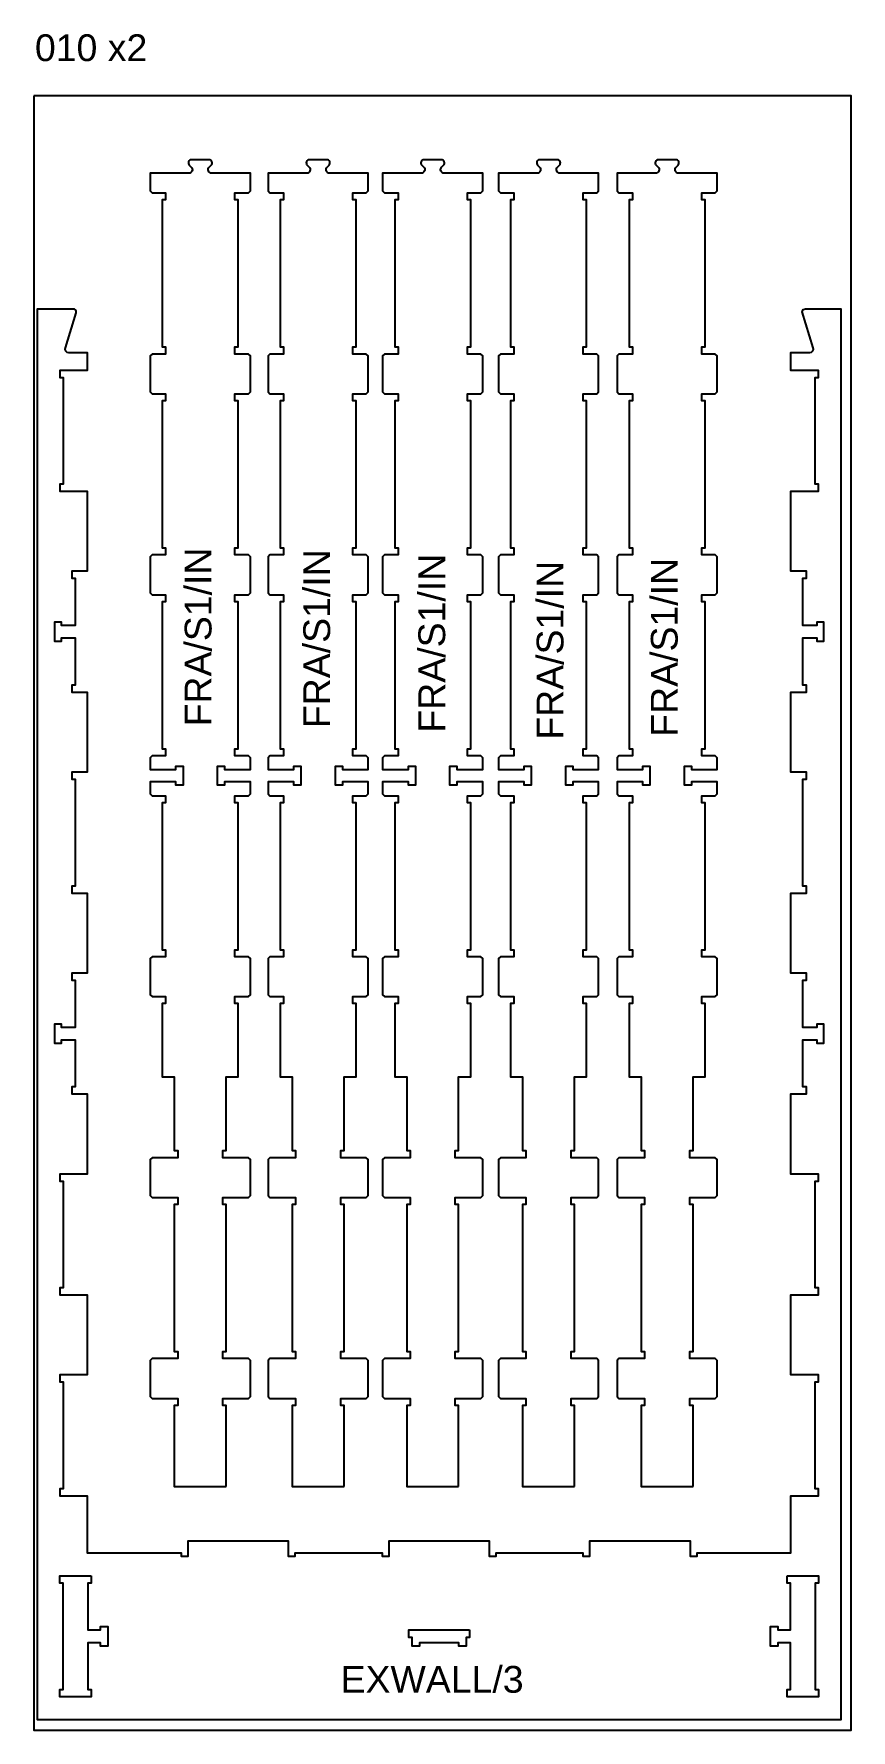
# Model space of a CAD drawing. Extents: x -4741 to 10570, y -11118 to 12613.
# Drawn here: x 1350 to 2570, y 882 to 3415 of the extents above; entities that cross this region are included whole.
import ezdxf

# ---------------------------------------------------------------- set-up
doc = ezdxf.new("R2010")
doc.units = 0
doc.header["$MEASUREMENT"] = 0
for name, color, linetype in [('0_SHEET_BIRCHPLY_2440X1220', 1, 'CONTINUOUS'), ('1_ANYTOOL_1MMDEEP_INSIDE', 2, 'CONTINUOUS'), ('3_ANYTOOL_CUTTHROUGH_INSID', 4, 'CONTINUOUS'), ('6_ANYTOOL_CUTTHROUGH_OUTSI', 5, 'CONTINUOUS')]:
    doc.layers.add(name, color=color, linetype=linetype)

msp = doc.modelspace()

# ---------------------------------------------------------------- texts
at = {"layer": '0_SHEET_BIRCHPLY_2440X1220', "insert": (1351.9, 3414.2), "char_height": 40, "width": 201.205, "attachment_point": 1}
msp.add_mtext('\\fArial;010 x2', dxfattribs=at)
at = {"layer": '1_ANYTOOL_1MMDEEP_INSIDE', "char_height": 40, "width": 295.663, "attachment_point": 1, "rotation": 90}
for insert in [(1575.5, 2380.9), (1752.6, 2378.3), (1924.4, 2371.6), (2101, 2361), (2271.5, 2365.4)]:
    msp.add_mtext('\\fArial;FRA/S1/IN', dxfattribs=dict(at, insert=insert))
at = {"layer": '1_ANYTOOL_1MMDEEP_INSIDE', "insert": (1808.2, 978), "char_height": 40, "width": 304.096, "attachment_point": 1}
msp.add_mtext('\\fArial;EXWALL/3', dxfattribs=at)

# ---------------------------------------------------------------- linework, layer by layer
at = {"layer": '0_SHEET_BIRCHPLY_2440X1220'}
msp.add_lwpolyline([(1350.4, 3322.2), (1350.4, 882.2), (2570.4, 882.2), (2570.4, 3322.2), (1350.4, 3322.2)], dxfattribs=at)
at = {"layer": '3_ANYTOOL_CUTTHROUGH_INSID'}
for points in [[(1435.9, 1112.7), (1435.9, 1101.7), (1430.9, 1101.7), (1430.9, 1031.7), (1449.9, 1031.7), (1449.9, 1036.7), (1460.9, 1036.7), (1460.9, 1007.7), (1449.9, 1007.7), (1449.9, 1012.7), (1430.9, 1012.7), (1430.9, 942.7), (1435.9, 942.7), (1435.9, 931.7), (1388.9, 931.7), (1388.9, 942.7), (1393.9, 942.7), (1393.9, 1101.7), (1388.9, 1101.7), (1388.9, 1112.7), (1435.9, 1112.7)], [(2474.9, 1112.7), (2521.9, 1112.7), (2521.9, 1101.7), (2516.9, 1101.7), (2516.9, 942.7), (2521.9, 942.7), (2521.9, 931.7), (2474.9, 931.7), (2474.9, 942.7), (2479.9, 942.7), (2479.9, 1012.7), (2460.9, 1012.7), (2460.9, 1007.7), (2449.9, 1007.7), (2449.9, 1036.7), (2460.9, 1036.7), (2460.9, 1031.7), (2479.9, 1031.7), (2479.9, 1101.7), (2474.9, 1101.7), (2474.9, 1112.7)], [(2000.9, 1031.7), (2000.9, 1020.7), (1995.9, 1020.7), (1995.9, 1007.7), (1984.9, 1007.7), (1984.9, 1012.7), (1925.9, 1012.7), (1925.9, 1007.7), (1914.9, 1007.7), (1914.9, 1020.7), (1909.9, 1020.7), (1909.9, 1031.7), (2000.9, 1031.7)]]:
    msp.add_lwpolyline(points, dxfattribs=at)
at = {"layer": '6_ANYTOOL_CUTTHROUGH_OUTSI'}
for points in [[(1637.5, 1245.9), (1637.5, 1366.9), (1632.5, 1366.9), (1632.5, 1377.4), (1670.6, 1377.4), (1673.5, 1380.3), (1673.5, 1434.1), (1670.6, 1436.9), (1632.5, 1436.9), (1632.5, 1447.4), (1637.5, 1447.4), (1637.5, 1666.9), (1632.5, 1666.9), (1632.5, 1677.4), (1670.6, 1677.4), (1673.5, 1680.3), (1673.5, 1734.1), (1670.6, 1736.9), (1632.5, 1736.9), (1632.5, 1747.4), (1637.5, 1747.4), (1637.5, 1857.4), (1655.5, 1857.4), (1655.5, 1966.9), (1650.5, 1966.9), (1650.5, 1977.4), (1670.6, 1977.4), (1673.5, 1980.3), (1673.5, 2034.1), (1670.6, 2036.9), (1650.5, 2036.9), (1650.5, 2047.4), (1655.5, 2047.4), (1655.5, 2266.9), (1650.5, 2266.9), (1650.5, 2277.4), (1670.6, 2277.4), (1673.5, 2280.3), (1673.5, 2297.9), (1635, 2297.9), (1635, 2292.9), (1624.5, 2292.9), (1624.5, 2321.4), (1635, 2321.4), (1635, 2316.4), (1673.5, 2316.4), (1673.5, 2334.1), (1670.6, 2336.9), (1650.5, 2336.9), (1650.5, 2347.4), (1655.5, 2347.4), (1655.5, 2566.9), (1650.5, 2566.9), (1650.5, 2577.4), (1670.6, 2577.4), (1673.5, 2580.3), (1673.5, 2634.1), (1670.6, 2636.9), (1650.5, 2636.9), (1650.5, 2647.4), (1655.5, 2647.4), (1655.5, 2866.9), (1650.5, 2866.9), (1650.5, 2877.4), (1670.6, 2877.4), (1673.5, 2880.3), (1673.5, 2934.1), (1670.6, 2936.9), (1650.5, 2936.9), (1650.5, 2947.4), (1655.5, 2947.4), (1655.5, 3166.9), (1650.5, 3166.9), (1650.5, 3177.4), (1670.6, 3177.4), (1673.5, 3180.3), (1673.5, 3206.9), (1615.8, 3206.9, -0.668179), (1612.1, 3215.9), (1615, 3218.8, 0.668179), (1611.7, 3226.9), (1585.8, 3226.9, 0.668179), (1582.4, 3218.8), (1585.4, 3215.9, -0.668179), (1581.7, 3206.9), (1524, 3206.9), (1524, 3180.3), (1526.8, 3177.4), (1547, 3177.4), (1547, 3166.9), (1542, 3166.9), (1542, 2947.4), (1547, 2947.4), (1547, 2936.9), (1526.8, 2936.9), (1524, 2934.1), (1524, 2880.3), (1526.8, 2877.4), (1547, 2877.4), (1547, 2866.9), (1542, 2866.9), (1542, 2647.4), (1547, 2647.4), (1547, 2636.9), (1526.8, 2636.9), (1524, 2634.1), (1524, 2580.3), (1526.8, 2577.4), (1547, 2577.4), (1547, 2566.9), (1542, 2566.9), (1542, 2347.4), (1547, 2347.4), (1547, 2336.9), (1526.8, 2336.9), (1524, 2334.1), (1524, 2316.4), (1562.5, 2316.4), (1562.5, 2321.4), (1573, 2321.4), (1573, 2292.9), (1562.5, 2292.9), (1562.5, 2297.9), (1524, 2297.9), (1524, 2280.3), (1526.8, 2277.4), (1547, 2277.4), (1547, 2266.9), (1542, 2266.9), (1542, 2047.4), (1547, 2047.4), (1547, 2036.9), (1526.8, 2036.9), (1524, 2034.1), (1524, 1980.3), (1526.8, 1977.4), (1547, 1977.4), (1547, 1966.9), (1542, 1966.9), (1542, 1857.4), (1560, 1857.4), (1560, 1747.4), (1565, 1747.4), (1565, 1736.9), (1526.8, 1736.9), (1524, 1734.1), (1524, 1680.3), (1526.8, 1677.4), (1565, 1677.4), (1565, 1666.9), (1560, 1666.9), (1560, 1447.4), (1565, 1447.4), (1565, 1436.9), (1526.8, 1436.9), (1524, 1434.1), (1524, 1380.3), (1526.8, 1377.4), (1565, 1377.4), (1565, 1366.9), (1560, 1366.9), (1560, 1245.9), (1637.5, 1245.9)], [(1813.5, 1245.9), (1813.5, 1366.9), (1808.5, 1366.9), (1808.5, 1377.4), (1846.6, 1377.4), (1849.5, 1380.3), (1849.5, 1434.1), (1846.6, 1436.9), (1808.5, 1436.9), (1808.5, 1447.4), (1813.5, 1447.4), (1813.5, 1666.9), (1808.5, 1666.9), (1808.5, 1677.4), (1846.6, 1677.4), (1849.5, 1680.3), (1849.5, 1734.1), (1846.6, 1736.9), (1808.5, 1736.9), (1808.5, 1747.4), (1813.5, 1747.4), (1813.5, 1857.4), (1831.5, 1857.4), (1831.5, 1966.9), (1826.5, 1966.9), (1826.5, 1977.4), (1846.6, 1977.4), (1849.5, 1980.3), (1849.5, 2034.1), (1846.6, 2036.9), (1826.5, 2036.9), (1826.5, 2047.4), (1831.5, 2047.4), (1831.5, 2266.9), (1826.5, 2266.9), (1826.5, 2277.4), (1846.6, 2277.4), (1849.5, 2280.3), (1849.5, 2297.9), (1811, 2297.9), (1811, 2292.9), (1800.5, 2292.9), (1800.5, 2321.4), (1811, 2321.4), (1811, 2316.4), (1849.5, 2316.4), (1849.5, 2334.1), (1846.6, 2336.9), (1826.5, 2336.9), (1826.5, 2347.4), (1831.5, 2347.4), (1831.5, 2566.9), (1826.5, 2566.9), (1826.5, 2577.4), (1846.6, 2577.4), (1849.5, 2580.3), (1849.5, 2634.1), (1846.6, 2636.9), (1826.5, 2636.9), (1826.5, 2647.4), (1831.5, 2647.4), (1831.5, 2866.9), (1826.5, 2866.9), (1826.5, 2877.4), (1846.6, 2877.4), (1849.5, 2880.3), (1849.5, 2934.1), (1846.6, 2936.9), (1826.5, 2936.9), (1826.5, 2947.4), (1831.5, 2947.4), (1831.5, 3166.9), (1826.5, 3166.9), (1826.5, 3177.4), (1846.6, 3177.4), (1849.5, 3180.3), (1849.5, 3206.9), (1791.8, 3206.9, -0.668179), (1788.1, 3215.9), (1791, 3218.8, 0.668179), (1787.7, 3226.9), (1761.8, 3226.9, 0.668179), (1758.4, 3218.8), (1761.4, 3215.9, -0.668179), (1757.7, 3206.9), (1700, 3206.9), (1700, 3180.3), (1702.8, 3177.4), (1723, 3177.4), (1723, 3166.9), (1718, 3166.9), (1718, 2947.4), (1723, 2947.4), (1723, 2936.9), (1702.8, 2936.9), (1700, 2934.1), (1700, 2880.3), (1702.8, 2877.4), (1723, 2877.4), (1723, 2866.9), (1718, 2866.9), (1718, 2647.4), (1723, 2647.4), (1723, 2636.9), (1702.8, 2636.9), (1700, 2634.1), (1700, 2580.3), (1702.8, 2577.4), (1723, 2577.4), (1723, 2566.9), (1718, 2566.9), (1718, 2347.4), (1723, 2347.4), (1723, 2336.9), (1702.8, 2336.9), (1700, 2334.1), (1700, 2316.4), (1738.5, 2316.4), (1738.5, 2321.4), (1749, 2321.4), (1749, 2292.9), (1738.5, 2292.9), (1738.5, 2297.9), (1700, 2297.9), (1700, 2280.3), (1702.8, 2277.4), (1723, 2277.4), (1723, 2266.9), (1718, 2266.9), (1718, 2047.4), (1723, 2047.4), (1723, 2036.9), (1702.8, 2036.9), (1700, 2034.1), (1700, 1980.3), (1702.8, 1977.4), (1723, 1977.4), (1723, 1966.9), (1718, 1966.9), (1718, 1857.4), (1736, 1857.4), (1736, 1747.4), (1741, 1747.4), (1741, 1736.9), (1702.8, 1736.9), (1700, 1734.1), (1700, 1680.3), (1702.8, 1677.4), (1741, 1677.4), (1741, 1666.9), (1736, 1666.9), (1736, 1447.4), (1741, 1447.4), (1741, 1436.9), (1702.8, 1436.9), (1700, 1434.1), (1700, 1380.3), (1702.8, 1377.4), (1741, 1377.4), (1741, 1366.9), (1736, 1366.9), (1736, 1245.9), (1813.5, 1245.9)], [(1984.5, 1245.9), (1984.5, 1366.9), (1979.5, 1366.9), (1979.5, 1377.4), (2017.6, 1377.4), (2020.5, 1380.3), (2020.5, 1434.1), (2017.6, 1436.9), (1979.5, 1436.9), (1979.5, 1447.4), (1984.5, 1447.4), (1984.5, 1666.9), (1979.5, 1666.9), (1979.5, 1677.4), (2017.6, 1677.4), (2020.5, 1680.3), (2020.5, 1734.1), (2017.6, 1736.9), (1979.5, 1736.9), (1979.5, 1747.4), (1984.5, 1747.4), (1984.5, 1857.4), (2002.5, 1857.4), (2002.5, 1966.9), (1997.5, 1966.9), (1997.5, 1977.4), (2017.6, 1977.4), (2020.5, 1980.3), (2020.5, 2034.1), (2017.6, 2036.9), (1997.5, 2036.9), (1997.5, 2047.4), (2002.5, 2047.4), (2002.5, 2266.9), (1997.5, 2266.9), (1997.5, 2277.4), (2017.6, 2277.4), (2020.5, 2280.3), (2020.5, 2297.9), (1982, 2297.9), (1982, 2292.9), (1971.5, 2292.9), (1971.5, 2321.4), (1982, 2321.4), (1982, 2316.4), (2020.5, 2316.4), (2020.5, 2334.1), (2017.6, 2336.9), (1997.5, 2336.9), (1997.5, 2347.4), (2002.5, 2347.4), (2002.5, 2566.9), (1997.5, 2566.9), (1997.5, 2577.4), (2017.6, 2577.4), (2020.5, 2580.3), (2020.5, 2634.1), (2017.6, 2636.9), (1997.5, 2636.9), (1997.5, 2647.4), (2002.5, 2647.4), (2002.5, 2866.9), (1997.5, 2866.9), (1997.5, 2877.4), (2017.6, 2877.4), (2020.5, 2880.3), (2020.5, 2934.1), (2017.6, 2936.9), (1997.5, 2936.9), (1997.5, 2947.4), (2002.5, 2947.4), (2002.5, 3166.9), (1997.5, 3166.9), (1997.5, 3177.4), (2017.6, 3177.4), (2020.5, 3180.3), (2020.5, 3206.9), (1962.8, 3206.9, -0.668179), (1959.1, 3215.9), (1962, 3218.8, 0.668179), (1958.7, 3226.9), (1932.8, 3226.9, 0.668179), (1929.4, 3218.8), (1932.4, 3215.9, -0.668179), (1928.7, 3206.9), (1871, 3206.9), (1871, 3180.3), (1873.8, 3177.4), (1894, 3177.4), (1894, 3166.9), (1889, 3166.9), (1889, 2947.4), (1894, 2947.4), (1894, 2936.9), (1873.8, 2936.9), (1871, 2934.1), (1871, 2880.3), (1873.8, 2877.4), (1894, 2877.4), (1894, 2866.9), (1889, 2866.9), (1889, 2647.4), (1894, 2647.4), (1894, 2636.9), (1873.8, 2636.9), (1871, 2634.1), (1871, 2580.3), (1873.8, 2577.4), (1894, 2577.4), (1894, 2566.9), (1889, 2566.9), (1889, 2347.4), (1894, 2347.4), (1894, 2336.9), (1873.8, 2336.9), (1871, 2334.1), (1871, 2316.4), (1909.5, 2316.4), (1909.5, 2321.4), (1920, 2321.4), (1920, 2292.9), (1909.5, 2292.9), (1909.5, 2297.9), (1871, 2297.9), (1871, 2280.3), (1873.8, 2277.4), (1894, 2277.4), (1894, 2266.9), (1889, 2266.9), (1889, 2047.4), (1894, 2047.4), (1894, 2036.9), (1873.8, 2036.9), (1871, 2034.1), (1871, 1980.3), (1873.8, 1977.4), (1894, 1977.4), (1894, 1966.9), (1889, 1966.9), (1889, 1857.4), (1907, 1857.4), (1907, 1747.4), (1912, 1747.4), (1912, 1736.9), (1873.8, 1736.9), (1871, 1734.1), (1871, 1680.3), (1873.8, 1677.4), (1912, 1677.4), (1912, 1666.9), (1907, 1666.9), (1907, 1447.4), (1912, 1447.4), (1912, 1436.9), (1873.8, 1436.9), (1871, 1434.1), (1871, 1380.3), (1873.8, 1377.4), (1912, 1377.4), (1912, 1366.9), (1907, 1366.9), (1907, 1245.9), (1984.5, 1245.9)], [(2157.5, 1245.9), (2157.5, 1366.9), (2152.5, 1366.9), (2152.5, 1377.4), (2190.6, 1377.4), (2193.5, 1380.3), (2193.5, 1434.1), (2190.6, 1436.9), (2152.5, 1436.9), (2152.5, 1447.4), (2157.5, 1447.4), (2157.5, 1666.9), (2152.5, 1666.9), (2152.5, 1677.4), (2190.6, 1677.4), (2193.5, 1680.3), (2193.5, 1734.1), (2190.6, 1736.9), (2152.5, 1736.9), (2152.5, 1747.4), (2157.5, 1747.4), (2157.5, 1857.4), (2175.5, 1857.4), (2175.5, 1966.9), (2170.5, 1966.9), (2170.5, 1977.4), (2190.6, 1977.4), (2193.5, 1980.3), (2193.5, 2034.1), (2190.6, 2036.9), (2170.5, 2036.9), (2170.5, 2047.4), (2175.5, 2047.4), (2175.5, 2266.9), (2170.5, 2266.9), (2170.5, 2277.4), (2190.6, 2277.4), (2193.5, 2280.3), (2193.5, 2297.9), (2155, 2297.9), (2155, 2292.9), (2144.5, 2292.9), (2144.5, 2321.4), (2155, 2321.4), (2155, 2316.4), (2193.5, 2316.4), (2193.5, 2334.1), (2190.6, 2336.9), (2170.5, 2336.9), (2170.5, 2347.4), (2175.5, 2347.4), (2175.5, 2566.9), (2170.5, 2566.9), (2170.5, 2577.4), (2190.6, 2577.4), (2193.5, 2580.3), (2193.5, 2634.1), (2190.6, 2636.9), (2170.5, 2636.9), (2170.5, 2647.4), (2175.5, 2647.4), (2175.5, 2866.9), (2170.5, 2866.9), (2170.5, 2877.4), (2190.6, 2877.4), (2193.5, 2880.3), (2193.5, 2934.1), (2190.6, 2936.9), (2170.5, 2936.9), (2170.5, 2947.4), (2175.5, 2947.4), (2175.5, 3166.9), (2170.5, 3166.9), (2170.5, 3177.4), (2190.6, 3177.4), (2193.5, 3180.3), (2193.5, 3206.9), (2135.8, 3206.9, -0.668179), (2132.1, 3215.9), (2135, 3218.8, 0.668179), (2131.7, 3226.9), (2105.8, 3226.9, 0.668179), (2102.4, 3218.8), (2105.4, 3215.9, -0.668179), (2101.7, 3206.9), (2044, 3206.9), (2044, 3180.3), (2046.8, 3177.4), (2067, 3177.4), (2067, 3166.9), (2062, 3166.9), (2062, 2947.4), (2067, 2947.4), (2067, 2936.9), (2046.8, 2936.9), (2044, 2934.1), (2044, 2880.3), (2046.8, 2877.4), (2067, 2877.4), (2067, 2866.9), (2062, 2866.9), (2062, 2647.4), (2067, 2647.4), (2067, 2636.9), (2046.8, 2636.9), (2044, 2634.1), (2044, 2580.3), (2046.8, 2577.4), (2067, 2577.4), (2067, 2566.9), (2062, 2566.9), (2062, 2347.4), (2067, 2347.4), (2067, 2336.9), (2046.8, 2336.9), (2044, 2334.1), (2044, 2316.4), (2082.5, 2316.4), (2082.5, 2321.4), (2093, 2321.4), (2093, 2292.9), (2082.5, 2292.9), (2082.5, 2297.9), (2044, 2297.9), (2044, 2280.3), (2046.8, 2277.4), (2067, 2277.4), (2067, 2266.9), (2062, 2266.9), (2062, 2047.4), (2067, 2047.4), (2067, 2036.9), (2046.8, 2036.9), (2044, 2034.1), (2044, 1980.3), (2046.8, 1977.4), (2067, 1977.4), (2067, 1966.9), (2062, 1966.9), (2062, 1857.4), (2080, 1857.4), (2080, 1747.4), (2085, 1747.4), (2085, 1736.9), (2046.8, 1736.9), (2044, 1734.1), (2044, 1680.3), (2046.8, 1677.4), (2085, 1677.4), (2085, 1666.9), (2080, 1666.9), (2080, 1447.4), (2085, 1447.4), (2085, 1436.9), (2046.8, 1436.9), (2044, 1434.1), (2044, 1380.3), (2046.8, 1377.4), (2085, 1377.4), (2085, 1366.9), (2080, 1366.9), (2080, 1245.9), (2157.5, 1245.9)], [(2334.5, 1245.9), (2334.5, 1366.9), (2329.5, 1366.9), (2329.5, 1377.4), (2367.6, 1377.4), (2370.5, 1380.3), (2370.5, 1434.1), (2367.6, 1436.9), (2329.5, 1436.9), (2329.5, 1447.4), (2334.5, 1447.4), (2334.5, 1666.9), (2329.5, 1666.9), (2329.5, 1677.4), (2367.6, 1677.4), (2370.5, 1680.3), (2370.5, 1734.1), (2367.6, 1736.9), (2329.5, 1736.9), (2329.5, 1747.4), (2334.5, 1747.4), (2334.5, 1857.4), (2352.5, 1857.4), (2352.5, 1966.9), (2347.5, 1966.9), (2347.5, 1977.4), (2367.6, 1977.4), (2370.5, 1980.3), (2370.5, 2034.1), (2367.6, 2036.9), (2347.5, 2036.9), (2347.5, 2047.4), (2352.5, 2047.4), (2352.5, 2266.9), (2347.5, 2266.9), (2347.5, 2277.4), (2367.6, 2277.4), (2370.5, 2280.3), (2370.5, 2297.9), (2332, 2297.9), (2332, 2292.9), (2321.5, 2292.9), (2321.5, 2321.4), (2332, 2321.4), (2332, 2316.4), (2370.5, 2316.4), (2370.5, 2334.1), (2367.6, 2336.9), (2347.5, 2336.9), (2347.5, 2347.4), (2352.5, 2347.4), (2352.5, 2566.9), (2347.5, 2566.9), (2347.5, 2577.4), (2367.6, 2577.4), (2370.5, 2580.3), (2370.5, 2634.1), (2367.6, 2636.9), (2347.5, 2636.9), (2347.5, 2647.4), (2352.5, 2647.4), (2352.5, 2866.9), (2347.5, 2866.9), (2347.5, 2877.4), (2367.6, 2877.4), (2370.5, 2880.3), (2370.5, 2934.1), (2367.6, 2936.9), (2347.5, 2936.9), (2347.5, 2947.4), (2352.5, 2947.4), (2352.5, 3166.9), (2347.5, 3166.9), (2347.5, 3177.4), (2367.6, 3177.4), (2370.5, 3180.3), (2370.5, 3206.9), (2312.8, 3206.9, -0.668179), (2309.1, 3215.9), (2312, 3218.8, 0.668179), (2308.7, 3226.9), (2282.8, 3226.9, 0.668179), (2279.4, 3218.8), (2282.4, 3215.9, -0.668179), (2278.7, 3206.9), (2221, 3206.9), (2221, 3180.3), (2223.8, 3177.4), (2244, 3177.4), (2244, 3166.9), (2239, 3166.9), (2239, 2947.4), (2244, 2947.4), (2244, 2936.9), (2223.8, 2936.9), (2221, 2934.1), (2221, 2880.3), (2223.8, 2877.4), (2244, 2877.4), (2244, 2866.9), (2239, 2866.9), (2239, 2647.4), (2244, 2647.4), (2244, 2636.9), (2223.8, 2636.9), (2221, 2634.1), (2221, 2580.3), (2223.8, 2577.4), (2244, 2577.4), (2244, 2566.9), (2239, 2566.9), (2239, 2347.4), (2244, 2347.4), (2244, 2336.9), (2223.8, 2336.9), (2221, 2334.1), (2221, 2316.4), (2259.5, 2316.4), (2259.5, 2321.4), (2270, 2321.4), (2270, 2292.9), (2259.5, 2292.9), (2259.5, 2297.9), (2221, 2297.9), (2221, 2280.3), (2223.8, 2277.4), (2244, 2277.4), (2244, 2266.9), (2239, 2266.9), (2239, 2047.4), (2244, 2047.4), (2244, 2036.9), (2223.8, 2036.9), (2221, 2034.1), (2221, 1980.3), (2223.8, 1977.4), (2244, 1977.4), (2244, 1966.9), (2239, 1966.9), (2239, 1857.4), (2257, 1857.4), (2257, 1747.4), (2262, 1747.4), (2262, 1736.9), (2223.8, 1736.9), (2221, 1734.1), (2221, 1680.3), (2223.8, 1677.4), (2262, 1677.4), (2262, 1666.9), (2257, 1666.9), (2257, 1447.4), (2262, 1447.4), (2262, 1436.9), (2223.8, 1436.9), (2221, 1434.1), (2221, 1380.3), (2223.8, 1377.4), (2262, 1377.4), (2262, 1366.9), (2257, 1366.9), (2257, 1245.9), (2334.5, 1245.9)]]:
    msp.add_lwpolyline(points, format="xyb", dxfattribs=at)
msp.add_lwpolyline([(2502.2, 3004.2), (2555.1, 3004.2), (2555.1, 897.5), (1355.6, 897.5), (1355.6, 3004.2), (1410.1, 3004.2), (1413.1, 3001.7), (1412.9, 2998.4), (1396.9, 2946.3), (1396.7, 2943.8), (1397.7, 2941.5), (1399.7, 2939.8), (1402.1, 2939.2), (1430.1, 2939.2), (1430.1, 2912.5), (1389.1, 2912.5), (1389.1, 2902), (1394.1, 2902), (1394.1, 2742.5), (1389.1, 2742.5), (1389.1, 2732), (1430.1, 2732), (1430.1, 2612.5), (1407.1, 2612.5), (1407.1, 2602), (1412.1, 2602), (1412.1, 2531.5), (1391.6, 2531.5), (1391.6, 2536.5), (1381.1, 2536.5), (1381.1, 2508), (1391.6, 2508), (1391.6, 2513), (1412.1, 2513), (1412.1, 2442.5), (1407.1, 2442.5), (1407.1, 2432), (1430.1, 2432), (1430.1, 2312.5), (1407.1, 2312.5), (1407.1, 2302), (1412.1, 2302), (1412.1, 2142.5), (1407.1, 2142.5), (1407.1, 2132), (1430.1, 2132), (1430.1, 2012.5), (1407.1, 2012.5), (1407.1, 2002), (1412.1, 2002), (1412.1, 1931.5), (1391.6, 1931.5), (1391.6, 1936.5), (1381.1, 1936.5), (1381.1, 1908), (1391.6, 1908), (1391.6, 1913), (1412.1, 1913), (1412.1, 1842.5), (1407.1, 1842.5), (1407.1, 1832), (1430.1, 1832), (1430.1, 1712.5), (1389.1, 1712.5), (1389.1, 1702), (1394.1, 1702), (1394.1, 1542.5), (1389.1, 1542.5), (1389.1, 1532), (1430.1, 1532), (1430.1, 1412.5), (1389.1, 1412.5), (1389.1, 1402), (1394.1, 1402), (1394.1, 1242.5), (1389.1, 1242.5), (1389.1, 1232), (1430.1, 1232), (1430.1, 1147), (1570.1, 1147), (1570.1, 1142), (1580.6, 1142), (1580.6, 1165), (1730.1, 1165), (1730.1, 1142), (1740.6, 1142), (1740.6, 1147), (1870.1, 1147), (1870.1, 1142), (1880.6, 1142), (1880.6, 1165), (2030.1, 1165), (2030.1, 1142), (2040.6, 1142), (2040.6, 1147), (2170.1, 1147), (2170.1, 1142), (2180.6, 1142), (2180.6, 1165), (2330.1, 1165), (2330.1, 1142), (2340.6, 1142), (2340.6, 1147), (2480.6, 1147), (2480.6, 1232), (2521.6, 1232), (2521.6, 1242.5), (2516.6, 1242.5), (2516.6, 1402), (2521.6, 1402), (2521.6, 1412.5), (2480.6, 1412.5), (2480.6, 1532), (2521.6, 1532), (2521.6, 1542.5), (2516.6, 1542.5), (2516.6, 1702), (2521.6, 1702), (2521.6, 1712.5), (2480.6, 1712.5), (2480.6, 1832), (2503.6, 1832), (2503.6, 1842.5), (2498.6, 1842.5), (2498.6, 1913), (2519.1, 1913), (2519.1, 1908), (2529.6, 1908), (2529.6, 1936.5), (2519.1, 1936.5), (2519.1, 1931.5), (2498.6, 1931.5), (2498.6, 2002), (2503.6, 2002), (2503.6, 2012.5), (2480.6, 2012.5), (2480.6, 2132), (2503.6, 2132), (2503.6, 2142.5), (2498.6, 2142.5), (2498.6, 2302), (2503.6, 2302), (2503.6, 2312.5), (2480.6, 2312.5), (2480.6, 2432), (2503.6, 2432), (2503.6, 2442.5), (2498.6, 2442.5), (2498.6, 2513), (2519.1, 2513), (2519.1, 2508), (2529.6, 2508), (2529.6, 2536.5), (2519.1, 2536.5), (2519.1, 2531.5), (2498.6, 2531.5), (2498.6, 2602), (2503.6, 2602), (2503.6, 2612.5), (2480.6, 2612.5), (2480.6, 2732), (2521.6, 2732), (2521.6, 2742.5), (2516.6, 2742.5), (2516.6, 2902), (2521.6, 2902), (2521.6, 2912.5), (2480.6, 2912.5), (2480.6, 2939.2), (2508.7, 2939.2), (2511.1, 2939.8), (2513.1, 2941.5), (2514.1, 2943.8), (2513.9, 2946.3), (2497.4, 2999.8), (2499, 3003.5), (2502.2, 3004.2)], dxfattribs=at)

msp.set_redraw_order([(e.dxf.handle, doc.entitydb.next_handle()) for e in msp.query("TEXT MTEXT ATTDEF DIMENSION ARC_DIMENSION")])  # texts and dimensions are drawn at this point

doc.saveas('drawing.dxf')
